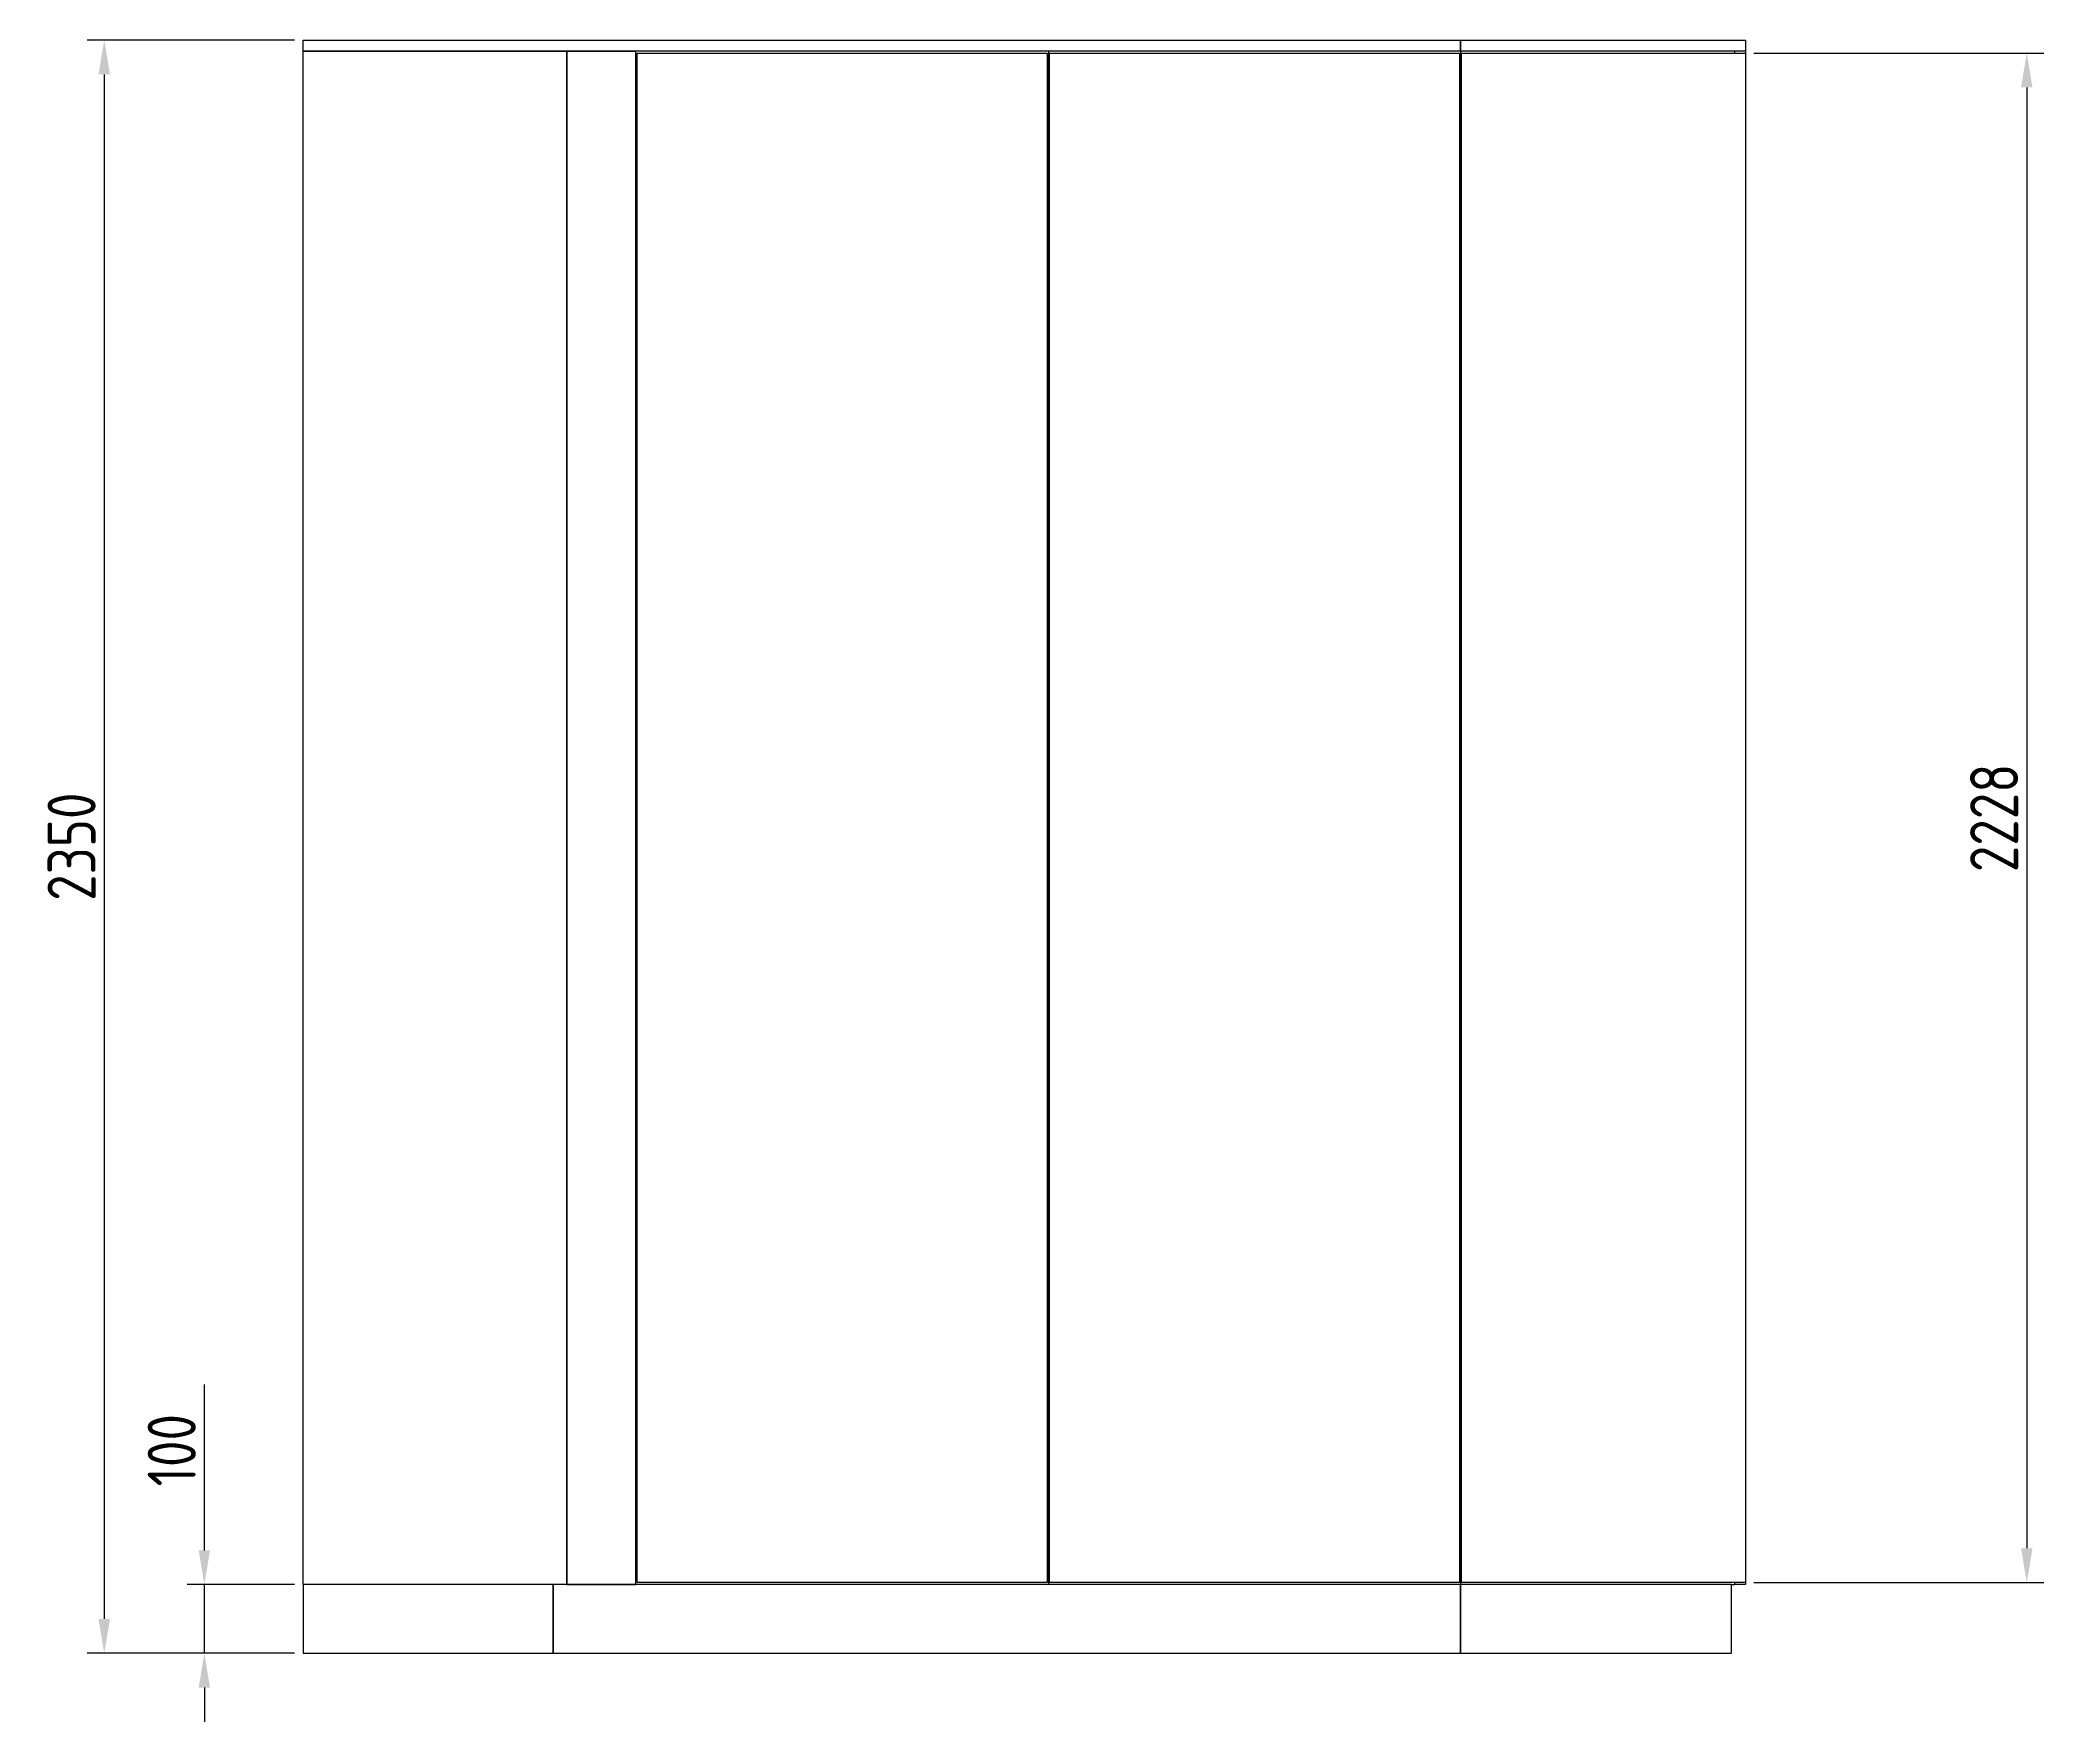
# Model space of a CAD drawing. Header units: millimetres. Extents: x 1713 to 34496, y -3951 to 9799.
# Drawn here: x 8921 to 11839, y 2375 to 4825 of the extents above; entities that cross this region are included whole.
import ezdxf

# ---------------------------------------------------------------- set-up
doc = ezdxf.new("R2010")
doc.units = ezdxf.units.MM
doc.styles.add('awcad.labels', font='eskd.shx')
doc.dimstyles.new('awcad.dim.building', dxfattribs={"dimtxt": 3.5, "dimasz": 2.5, "dimexe": 1.25, "dimexo": 0.625, "dimtad": 1, "dimtxsty": 'awcad.labels', "dimcen": 2.5, "dimadec": 0, "dimazin": 0, "dimtfac": 1, "dimtmove": 0, "dimatfit": 3, "dimldrblk": 'NONE', "dimfxl": 1, "dimarcsym": 0})

# ---------------------------------------------------------------- blocks, each defined once
blk = doc.blocks.new('*D195')
at = {"color": 0, "linetype": 'ByBlock', "lineweight": -2, "transparency": 16777216}
for p, q in [((9292.1, 4825.2), (8989.9, 4825.2)), ((9014.9, 4775.2), (9014.9, 2525.2)), ((9292.1, 2475.2), (8989.9, 2475.2))]:
    blk.add_line(p, q, dxfattribs=at)
at = {"color": 0, "linetype": 'ByBlock', "transparency": 16777216}
for points in [[(9006.6, 4775.2), (9023.3, 4775.2), (9014.9, 4825.2)], [(9006.6, 2525.2), (9023.3, 2525.2), (9014.9, 2475.2)]]:
    blk.add_solid(points, dxfattribs=at)
at = {"layer": 'Defpoints', "color": 0, "linetype": 'ByBlock', "transparency": 16777216}
for p in [(9304.6, 4825.2), (9014.9, 2475.2), (9304.6, 2475.2)]:
    blk.add_point(p, dxfattribs=at)
at = {"color": 0, "linetype": 'ByBlock', "lineweight": -2, "transparency": 16777216, "insert": (8967.4, 3650.2), "char_height": 70, "attachment_point": 5, "rotation": 90, "style": 'awcad.labels'}
blk.add_mtext('2350', dxfattribs=at)
blk = doc.blocks.new('_None')
blk = doc.blocks.new('*D198')
at = {"color": 0, "linetype": 'ByBlock', "lineweight": -2, "transparency": 16777216}
for p, q in [((9160.7, 2625.2), (9160.7, 2866.9)), ((9292.1, 2575.2), (9135.7, 2575.2)), ((9160.7, 2475.2), (9160.7, 2575.2)), ((9292.1, 2475.2), (9135.7, 2475.2)), ((9160.7, 2425.2), (9160.7, 2375.2))]:
    blk.add_line(p, q, dxfattribs=at)
at = {"color": 0, "linetype": 'ByBlock', "transparency": 16777216}
for points in [[(9152.4, 2625.2), (9169, 2625.2), (9160.7, 2575.2)], [(9152.4, 2425.2), (9169, 2425.2), (9160.7, 2475.2)]]:
    blk.add_solid(points, dxfattribs=at)
at = {"layer": 'Defpoints', "color": 0, "linetype": 'ByBlock', "transparency": 16777216}
for p in [(9160.7, 2575.2), (9304.6, 2575.2), (9304.6, 2475.2)]:
    blk.add_point(p, dxfattribs=at)
at = {"color": 0, "linetype": 'ByBlock', "lineweight": -2, "transparency": 16777216, "insert": (9113.2, 2771.1), "char_height": 70, "attachment_point": 5, "rotation": 90, "style": 'awcad.labels'}
blk.add_mtext('100', dxfattribs=at)
blk = doc.blocks.new('*D201')
at = {"color": 0, "linetype": 'ByBlock', "lineweight": -2, "transparency": 16777216}
for p, q in [((11417.1, 4806.2), (11839.4, 4806.2)), ((11814.4, 4756.2), (11814.4, 2628.2)), ((11417.1, 2578.2), (11839.4, 2578.2))]:
    blk.add_line(p, q, dxfattribs=at)
at = {"color": 0, "linetype": 'ByBlock', "transparency": 16777216}
for points in [[(11806, 4756.2), (11822.7, 4756.2), (11814.4, 4806.2)], [(11806, 2628.2), (11822.7, 2628.2), (11814.4, 2578.2)]]:
    blk.add_solid(points, dxfattribs=at)
at = {"layer": 'Defpoints', "color": 0, "linetype": 'ByBlock', "transparency": 16777216}
for p in [(11404.6, 4806.2), (11404.6, 2578.2), (11814.4, 2578.2)]:
    blk.add_point(p, dxfattribs=at)
at = {"color": 0, "linetype": 'ByBlock', "lineweight": -2, "transparency": 16777216, "insert": (11766.9, 3692.2), "char_height": 70, "attachment_point": 5, "rotation": 90, "style": 'awcad.labels'}
blk.add_mtext('2228', dxfattribs=at)

msp = doc.modelspace()

# ---------------------------------------------------------------- linework, layer by layer
for points in [[(9304.647, 4809.228), (9304.647, 4825.228), (10989.647, 4825.228), (10989.647, 4809.228), (9304.647, 4809.228)], [(9688.647, 2575.228), (9688.647, 4809.228), (9788.647, 4809.228), (9788.647, 2575.228), (9688.647, 2575.228), (9788.647, 2575.228)], [(10389.647, 4809.228), (10389.647, 2575.228)], [(10989.647, 4809.228), (10989.647, 2575.228)], [(11404.647, 4809.228), (11404.647, 2575.228), (11388.647, 2575.228)], [(11388.647, 4809.228), (11388.647, 4806.228)], [(11384.647, 2575.228), (11388.647, 2575.228)], [(11388.647, 2578.228), (11388.647, 2575.228)]]:
    msp.add_lwpolyline(points)
for points in [[(10989.647, 4809.228), (10989.647, 4825.228), (11404.647, 4825.228), (11404.647, 4809.228)], [(9688.647, 2575.228), (9304.647, 2575.228), (9304.647, 4809.228), (9688.647, 4809.228)], [(9791.147, 2578.228), (9791.147, 4806.228), (10388.147, 4806.228), (10388.147, 2578.228)], [(10391.147, 2578.228), (10391.147, 4806.228), (10988.147, 4806.228), (10988.147, 2578.228)], [(10991.147, 2578.228), (10991.147, 4806.228), (11404.647, 4806.228), (11404.647, 2578.228)], [(9304.647, 2475.228), (9668.647, 2475.228), (9668.647, 2575.228), (9304.647, 2575.228)], [(9668.647, 2475.228), (10989.647, 2475.228), (10989.647, 2575.228), (9668.647, 2575.228)], [(10989.647, 2475.228), (11384.647, 2475.228), (11384.647, 2575.228), (10989.647, 2575.228)]]:
    msp.add_lwpolyline(points, close=True)

# ---------------------------------------------------------------- dimensions: what is measured, and where the dimension line sits
at = {"color": 253, "linetype": 'ByBlock', "lineweight": -2}
for base, p1, p2, picture, middle in [((9014.925, 2475.228), (9304.647, 4825.228), (9304.647, 2475.228), '*D195', (8967.425, 3650.228)), ((11814.354, 2578.228), (11404.647, 4806.228), (11404.647, 2578.228), '*D201', (11766.854, 3692.228)), ((9160.692, 2575.228), (9304.647, 2475.228), (9304.647, 2575.228), '*D198', (9113.192, 2771.061))]:
    dim = msp.add_linear_dim(base=base, p1=p1, p2=p2, angle=90, dimstyle='awcad.dim.building', dxfattribs=at)
    dim.commit()
    dim.dimension.update_dxf_attribs({"geometry": picture, "text_midpoint": middle})

doc.saveas('drawing.dxf')
